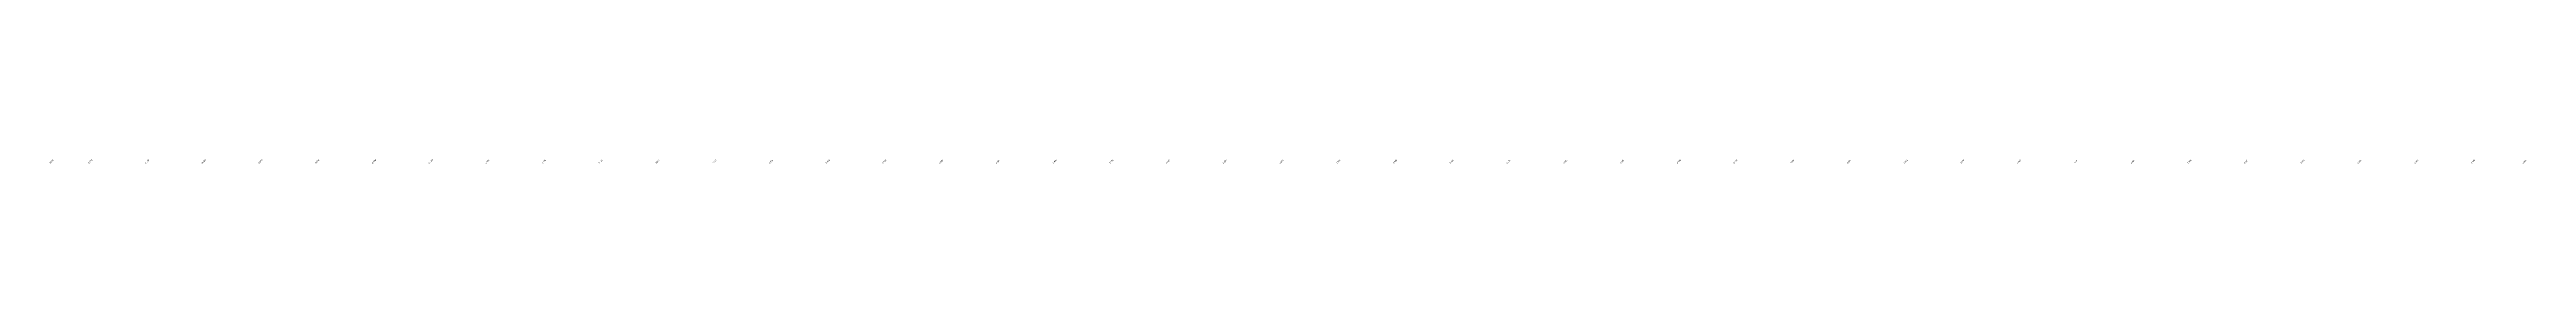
# Model space of a CAD drawing. Header units: metres. Extents: x 286386 to 287779, y 2079267 to 2080589.
# Drawn here: x 286786 to 287659, y 2079659 to 2079661 of the extents above; entities that cross this region are included whole.
import ezdxf
from ezdxf.enums import TextEntityAlignment as Align

# ---------------------------------------------------------------- set-up
doc = ezdxf.new("R2010")
doc.units = ezdxf.units.M
doc.header["$MEASUREMENT"] = 0
doc.layers.add('ESElevation', color=150, linetype='Continuous')

msp = doc.modelspace()

# ---------------------------------------------------------------- texts
at = {"layer": 'ESElevation'}
for s, p in [('-0.500', (286786.34, 2079660)), ('-0.500', (286800, 2079660)), ('-0.500', (286820, 2079660)), ('-0.500', (286840, 2079660)), ('-0.500', (286860, 2079660)), ('-0.500', (286880, 2079660)), ('-0.484', (286900, 2079660)), ('-0.208', (286920, 2079660)), ('0.799', (286940, 2079660)), ('2.078', (286960, 2079660)), ('3.191', (286980, 2079660)), ('3.870', (287000, 2079660)), ('4.314', (287020, 2079660)), ('4.823', (287040, 2079660)), ('5.449', (287060, 2079660)), ('5.500', (287080, 2079660)), ('5.500', (287100, 2079660)), ('5.500', (287120, 2079660)), ('5.499', (287140, 2079660)), ('5.376', (287160, 2079660)), ('5.097', (287180, 2079660)), ('5.080', (287200, 2079660)), ('5.248', (287220, 2079660)), ('5.500', (287240, 2079660)), ('5.500', (287260, 2079660)), ('5.494', (287280, 2079660)), ('5.406', (287300, 2079660)), ('5.122', (287320, 2079660)), ('5.033', (287340, 2079660)), ('4.859', (287360, 2079660)), ('4.228', (287380, 2079660)), ('4.048', (287400, 2079660)), ('3.830', (287420, 2079660)), ('3.223', (287440, 2079660)), ('3.472', (287460, 2079660)), ('4.047', (287480, 2079660)), ('4.746', (287500, 2079660)), ('5.429', (287520, 2079660)), ('5.906', (287540, 2079660)), ('6.101', (287560, 2079660)), ('5.721', (287580, 2079660)), ('5.500', (287600, 2079660)), ('5.500', (287620, 2079660)), ('5.500', (287640, 2079660)), ('5.500', (287658.17, 2079660))]:
    msp.add_text(s, height=0.5, rotation=45, dxfattribs=at).set_placement(p, align=Align.MIDDLE_CENTER)

doc.saveas('drawing.dxf')
